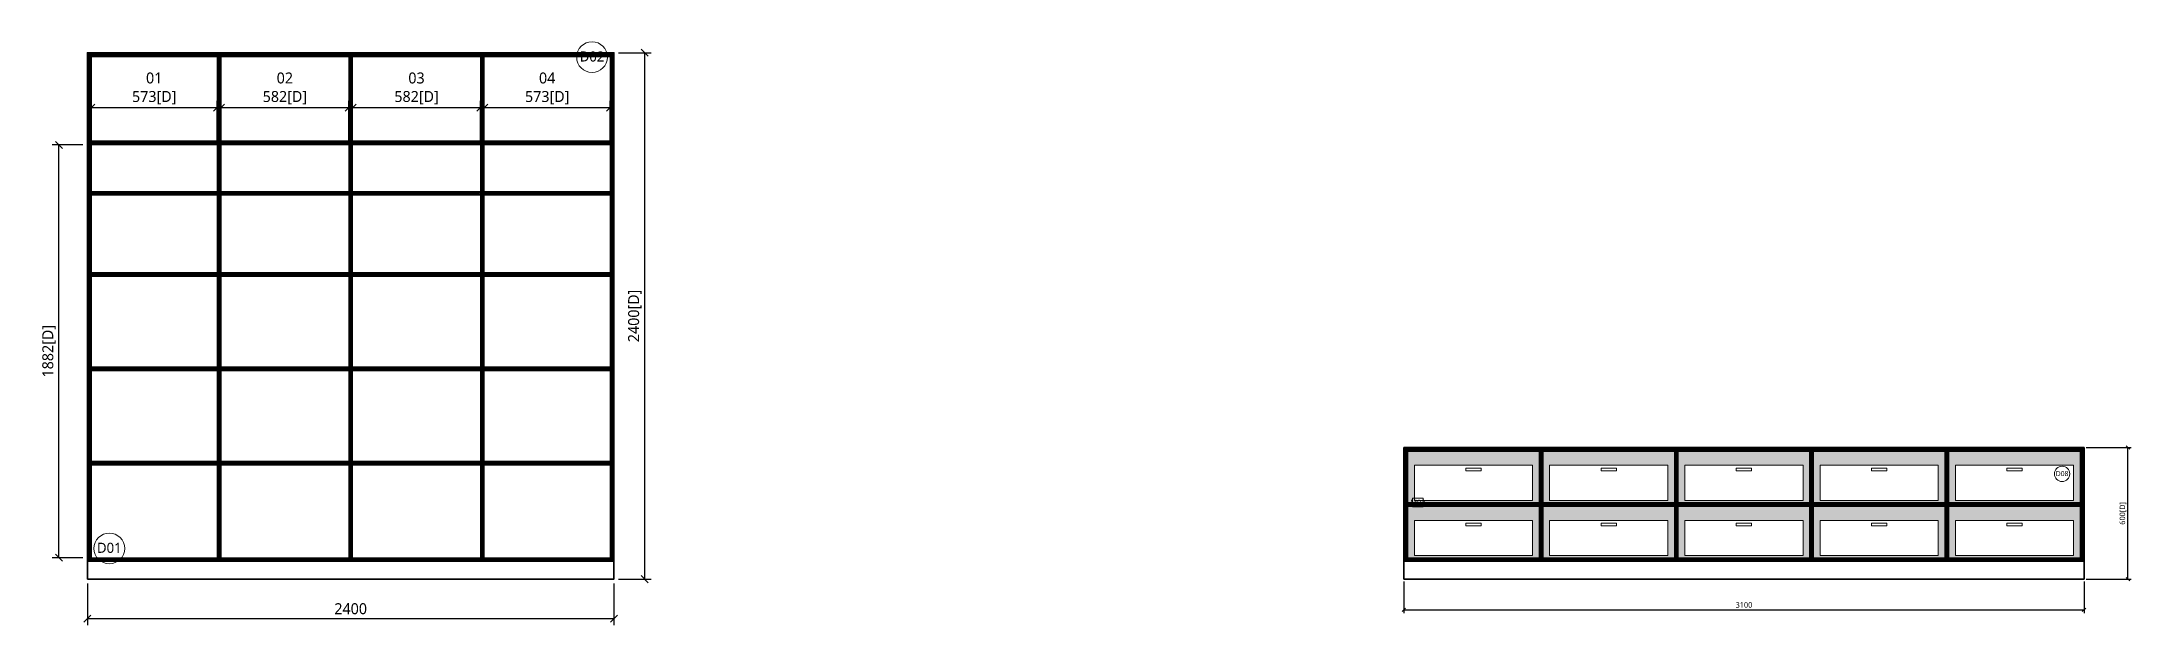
# Model space of a CAD drawing. Header units: millimetres. Extents: x -49496 to 320171, y -10186 to 2697.
# Drawn here: x 259792 to 269315, y -210 to 2450 of the extents above; entities that cross this region are included whole.
import ezdxf
from ezdxf.enums import TextEntityAlignment as Align

# ---------------------------------------------------------------- set-up
doc = ezdxf.new("R2010")
doc.units = ezdxf.units.MM
for name, color, linetype, lineweight in [('A-DETAIL', 7, 'Continuous', 18), ('A-DIM', 7, 'Continuous', 13), ('A-HATCH', 8, 'Continuous', 9), ('A-MATERIAL', 7, 'Continuous', 13), ('A-OUTLINE', 7, 'Continuous', 35), ('A-RECESS', 8, 'Continuous', 13), ('A-SYMBOL', 7, 'Continuous', 18), ('A-TEXT', 7, 'Continuous', 13)]:
    doc.layers.add(name, color=color, linetype=linetype, lineweight=lineweight)
doc.styles.add('CN', font='NotoSansCJK-Regular.ttc')
doc.styles.add('OpenSansCondensed-Light', font='OpenSansCondensed-Light.ttf')
doc.dimstyles.new('EZDXF', dxfattribs={"dimtxt": 0.25, "dimasz": 0.175, "dimexe": 0.375, "dimexo": 0.125, "dimgap": 0.1, "dimtad": 1, "dimlfac": 100, "dimzin": 12, "dimdsep": 46, "dimtxsty": 'OpenSansCondensed-Light', "dimblk": 'ARCHTICK', "dimcen": 2.5, "dimazin": 3, "dimtfac": 0.5, "dimtmove": 2, "dimatfit": 3, "dimarcsym": 0})

msp = doc.modelspace()

# ---------------------------------------------------------------- texts
at = {"layer": 'A-SYMBOL', "style": 'CN'}
for s, p in [('D02', (262300, 2360)), ('D01', (260100, 120))]:
    msp.add_text(s, height=46, dxfattribs=at).set_placement(p, align=Align.CENTER)
at = {"layer": 'A-TEXT', "style": 'CN'}
for s, p in [('01', (260304.5, 2260)), ('02', (260900, 2260)), ('03', (261500, 2260)), ('04', (262095.5, 2260))]:
    msp.add_text(s, height=50, dxfattribs=at).set_placement(p, align=Align.CENTER)

# ---------------------------------------------------------------- blocks, each defined once
blk = doc.blocks.new('_ARCHTICK')
at = {"color": 0, "linetype": 'ByBlock', "const_width": 0.15}
blk.add_lwpolyline([(-0.5, -0.5), (0.5, 0.5)], dxfattribs=at)

# ---------------------------------------------------------------- dimensions: what is measured, and where the dimension line sits
at = {"layer": 'A-DIM'}
for base, p1, p2 in [((262540, 0), (262400, 0), (262400, 2400)), ((259870, 98), (260000, 98), (260000, 1980))]:
    msp.add_linear_dim(base=base, p1=p1, p2=p2, angle=90, dimstyle='EZDXF', override={"dimscale": 20, "dimtxt": 2.5, "dimasz": 2, "dimexe": 1.5, "dimexo": 1, "dimgap": 1, "dimtad": 1, "dimdec": 0, "dimlfac": 1, "dimzin": 8, "dimpost": '<>[D]', "dimtxsty": 'CN', "dimtsz": 0.8, "dimclrd": 0, "dimclre": 0, "dimclrt": 0}, dxfattribs=at).render()
for base, p1, p2, override in [((260018, 2150), (260018, 1980), (260591, 1980), {"dimscale": 20, "dimtxt": 2.5, "dimasz": 2, "dimexe": 1.5, "dimexo": 1, "dimgap": 1, "dimtad": 1, "dimdec": 0, "dimlfac": 1, "dimzin": 8, "dimpost": '<>[D]', "dimtxsty": 'CN', "dimtsz": 0.8, "dimclrd": 0, "dimclre": 0, "dimclrt": 0}), ((260609, 2150), (260609, 1980), (261191, 1980), {"dimscale": 20, "dimtxt": 2.5, "dimasz": 2, "dimexe": 1.5, "dimexo": 1, "dimgap": 1, "dimtad": 1, "dimdec": 0, "dimlfac": 1, "dimzin": 8, "dimpost": '<>[D]', "dimtxsty": 'CN', "dimtsz": 0.8, "dimclrd": 0, "dimclre": 0, "dimclrt": 0}), ((261209, 2150), (261209, 1980), (261791, 1980), {"dimscale": 20, "dimtxt": 2.5, "dimasz": 2, "dimexe": 1.5, "dimexo": 1, "dimgap": 1, "dimtad": 1, "dimdec": 0, "dimlfac": 1, "dimzin": 8, "dimpost": '<>[D]', "dimtxsty": 'CN', "dimtsz": 0.8, "dimclrd": 0, "dimclre": 0, "dimclrt": 0}), ((261809, 2150), (261809, 1980), (262382, 1980), {"dimscale": 20, "dimtxt": 2.5, "dimasz": 2, "dimexe": 1.5, "dimexo": 1, "dimgap": 1, "dimtad": 1, "dimdec": 0, "dimlfac": 1, "dimzin": 8, "dimpost": '<>[D]', "dimtxsty": 'CN', "dimtsz": 0.8, "dimclrd": 0, "dimclre": 0, "dimclrt": 0}), ((260000, -180), (260000, 0), (262400, 0), {"dimscale": 20, "dimtxt": 2.5, "dimasz": 2, "dimexe": 1.5, "dimexo": 1, "dimgap": 1, "dimtad": 1, "dimdec": 0, "dimlfac": 1, "dimzin": 8, "dimpost": '', "dimtxsty": 'CN', "dimtsz": 0.8, "dimclrd": 0, "dimclre": 0, "dimclrt": 0})]:
    msp.add_linear_dim(base=base, p1=p1, p2=p2, dimstyle='EZDXF', override=override, dxfattribs=at).render()

# ---------------------------------------------------------------- hatches: boundary and pattern name
at = {"layer": 'A-HATCH'}
h = msp.add_hatch(dxfattribs=at)
h.set_pattern_fill('ANSI31', scale=1.5)
h.paths.add_polyline_path([(260000, 2382), (262400, 2382), (262400, 2400), (260000, 2400)])
h = msp.add_hatch(dxfattribs=at)
h.set_pattern_fill('ANSI31', scale=1.5)
h.paths.add_polyline_path([(260000, 80), (260018, 80), (260018, 2400), (260000, 2400)])
h = msp.add_hatch(dxfattribs=at)
h.set_pattern_fill('ANSI31', scale=1.5)
h.paths.add_polyline_path([(260591, 98), (260609, 98), (260609, 2382), (260591, 2382)])
h = msp.add_hatch(dxfattribs=at)
h.set_pattern_fill('ANSI31', scale=1.5)
h.paths.add_polyline_path([(261191, 98), (261209, 98), (261209, 2382), (261191, 2382)])
h = msp.add_hatch(dxfattribs=at)
h.set_pattern_fill('ANSI31', scale=1.5)
h.paths.add_polyline_path([(261791, 98), (261809, 98), (261809, 2382), (261791, 2382)])
h = msp.add_hatch(dxfattribs=at)
h.set_pattern_fill('ANSI31', scale=1.5)
h.paths.add_polyline_path([(262382, 80), (262400, 80), (262400, 2400), (262382, 2400)])
h = msp.add_hatch(dxfattribs=at)
h.set_pattern_fill('ANSI31', scale=1.5)
h.paths.add_polyline_path([(260018, 1980), (262382, 1980), (262382, 1998), (260018, 1998)])
h = msp.add_hatch(dxfattribs=at)
h.set_pattern_fill('ANSI31', scale=1.5)
h.paths.add_polyline_path([(260018, 1750), (260591, 1750), (260591, 1768), (260018, 1768)])
h = msp.add_hatch(dxfattribs=at)
h.set_pattern_fill('ANSI31', scale=1.5)
h.paths.add_polyline_path([(260609, 1750), (261191, 1750), (261191, 1768), (260609, 1768)])
h = msp.add_hatch(dxfattribs=at)
h.set_pattern_fill('ANSI31', scale=1.5)
h.paths.add_polyline_path([(261209, 1750), (261791, 1750), (261791, 1768), (261209, 1768)])
h = msp.add_hatch(dxfattribs=at)
h.set_pattern_fill('ANSI31', scale=1.5)
h.paths.add_polyline_path([(261809, 1750), (262382, 1750), (262382, 1768), (261809, 1768)])
h = msp.add_hatch(dxfattribs=at)
h.set_pattern_fill('ANSI31', scale=1.5)
h.paths.add_polyline_path([(260018, 1380), (260591, 1380), (260591, 1398), (260018, 1398)])
h = msp.add_hatch(dxfattribs=at)
h.set_pattern_fill('ANSI31', scale=1.5)
h.paths.add_polyline_path([(260609, 1380), (261191, 1380), (261191, 1398), (260609, 1398)])
h = msp.add_hatch(dxfattribs=at)
h.set_pattern_fill('ANSI31', scale=1.5)
h.paths.add_polyline_path([(261209, 1380), (261791, 1380), (261791, 1398), (261209, 1398)])
h = msp.add_hatch(dxfattribs=at)
h.set_pattern_fill('ANSI31', scale=1.5)
h.paths.add_polyline_path([(261809, 1380), (262382, 1380), (262382, 1398), (261809, 1398)])
h = msp.add_hatch(dxfattribs=at)
h.set_pattern_fill('ANSI31', scale=1.5)
h.paths.add_polyline_path([(260018, 950), (260591, 950), (260591, 968), (260018, 968)])
h = msp.add_hatch(dxfattribs=at)
h.set_pattern_fill('ANSI31', scale=1.5)
h.paths.add_polyline_path([(260609, 950), (261191, 950), (261191, 968), (260609, 968)])
h = msp.add_hatch(dxfattribs=at)
h.set_pattern_fill('ANSI31', scale=1.5)
h.paths.add_polyline_path([(261209, 950), (261791, 950), (261791, 968), (261209, 968)])
h = msp.add_hatch(dxfattribs=at)
h.set_pattern_fill('ANSI31', scale=1.5)
h.paths.add_polyline_path([(261809, 950), (262382, 950), (262382, 968), (261809, 968)])
h = msp.add_hatch(dxfattribs=at)
h.set_pattern_fill('ANSI31', scale=1.5)
h.paths.add_polyline_path([(260018, 520), (260591, 520), (260591, 538), (260018, 538)])
h = msp.add_hatch(dxfattribs=at)
h.set_pattern_fill('ANSI31', scale=1.5)
h.paths.add_polyline_path([(260609, 520), (261191, 520), (261191, 538), (260609, 538)])
h = msp.add_hatch(dxfattribs=at)
h.set_pattern_fill('ANSI31', scale=1.5)
h.paths.add_polyline_path([(261209, 520), (261791, 520), (261791, 538), (261209, 538)])
h = msp.add_hatch(dxfattribs=at)
h.set_pattern_fill('ANSI31', scale=1.5)
h.paths.add_polyline_path([(261809, 520), (262382, 520), (262382, 538), (261809, 538)])
h = msp.add_hatch(dxfattribs=at)
h.set_pattern_fill('ANSI31', scale=1.5)
h.paths.add_polyline_path([(260000, 80), (262400, 80), (262400, 98), (260000, 98)])

# ---------------------------------------------------------------- linework, layer by layer
at = {"layer": 'A-DETAIL'}
for points in [[(260000, 2382), (262400, 2382), (262400, 2400), (260000, 2400)], [(260000, 80), (260018, 80), (260018, 2400), (260000, 2400)], [(260591, 98), (260609, 98), (260609, 2382), (260591, 2382)], [(261191, 98), (261209, 98), (261209, 2382), (261191, 2382)], [(261791, 98), (261809, 98), (261809, 2382), (261791, 2382)], [(262382, 80), (262400, 80), (262400, 2400), (262382, 2400)], [(260018, 1980), (262382, 1980), (262382, 1998), (260018, 1998)], [(260018, 1750), (260591, 1750), (260591, 1768), (260018, 1768)], [(260609, 1750), (261191, 1750), (261191, 1768), (260609, 1768)], [(261209, 1750), (261791, 1750), (261791, 1768), (261209, 1768)], [(261809, 1750), (262382, 1750), (262382, 1768), (261809, 1768)], [(260018, 1380), (260591, 1380), (260591, 1398), (260018, 1398)], [(260609, 1380), (261191, 1380), (261191, 1398), (260609, 1398)], [(261209, 1380), (261791, 1380), (261791, 1398), (261209, 1398)], [(261809, 1380), (262382, 1380), (262382, 1398), (261809, 1398)], [(260018, 950), (260591, 950), (260591, 968), (260018, 968)], [(260609, 950), (261191, 950), (261191, 968), (260609, 968)], [(261209, 950), (261791, 950), (261791, 968), (261209, 968)], [(261809, 950), (262382, 950), (262382, 968), (261809, 968)], [(260018, 520), (260591, 520), (260591, 538), (260018, 538)], [(260609, 520), (261191, 520), (261191, 538), (260609, 538)], [(261209, 520), (261791, 520), (261791, 538), (261209, 538)], [(261809, 520), (262382, 520), (262382, 538), (261809, 538)], [(260000, 80), (262400, 80), (262400, 98), (260000, 98)]]:
    msp.add_lwpolyline(points, close=True, dxfattribs=at)
at = {"layer": 'A-OUTLINE'}
msp.add_lwpolyline([(260000, 0), (262400, 0), (262400, 2400), (260000, 2400)], close=True, dxfattribs=at)
at = {"layer": 'A-SYMBOL'}
for centre in [(262300, 2380), (260100, 140)]:
    msp.add_circle(centre, 70, dxfattribs=at)

msp.set_redraw_order([(e.dxf.handle, doc.entitydb.next_handle()) for e in msp.query("TEXT MTEXT ATTDEF DIMENSION ARC_DIMENSION")])  # texts and dimensions are drawn at this point

# ---------------------------------------------------------------- wipeouts: each hides what was drawn before it
msp.add_wipeout([(266000, 0), (269100, 0), (269100, 600), (266000, 600)])

# ---------------------------------------------------------------- next in the draw order: hatches: boundary and pattern name
at = {"layer": 'A-HATCH'}
h = msp.add_hatch(dxfattribs=at)
h.set_pattern_fill('ANSI31', scale=1.5)
h.paths.add_polyline_path([(266000, 80), (266018, 80), (266018, 600), (266000, 600)])
h = msp.add_hatch(dxfattribs=at)
h.set_pattern_fill('ANSI31', scale=1.5)
h.paths.add_polyline_path([(266616.4, 80), (266634.4, 80), (266634.4, 600), (266616.4, 600)])
h = msp.add_hatch(dxfattribs=at)
h.set_pattern_fill('ANSI31', scale=1.5)
h.paths.add_polyline_path([(267232.8, 80), (267250.8, 80), (267250.8, 600), (267232.8, 600)])
h = msp.add_hatch(dxfattribs=at)
h.set_pattern_fill('ANSI31', scale=1.5)
h.paths.add_polyline_path([(267849.2, 80), (267867.2, 80), (267867.2, 600), (267849.2, 600)])
h = msp.add_hatch(dxfattribs=at)
h.set_pattern_fill('ANSI31', scale=1.5)
h.paths.add_polyline_path([(268465.6, 80), (268483.6, 80), (268483.6, 600), (268465.6, 600)])
h = msp.add_hatch(dxfattribs=at)
h.set_pattern_fill('ANSI31', scale=1.5)
h.paths.add_polyline_path([(269082, 80), (269100, 80), (269100, 600), (269082, 600)])
at = {"layer": 'A-RECESS'}
h = msp.add_hatch(color=9, dxfattribs=at)
h.dxf.hatch_style = 1
h.paths.add_polyline_path([(266018, 98), (269082, 98), (269082, 582), (266018, 582)])

# ---------------------------------------------------------------- next in the draw order: linework, layer by layer
at = {"layer": 'A-DETAIL'}
for points in [[(266000, 80), (266018, 80), (266018, 600), (266000, 600)], [(266616.4, 80), (266634.4, 80), (266634.4, 600), (266616.4, 600)], [(267232.8, 80), (267250.8, 80), (267250.8, 600), (267232.8, 600)], [(267849.2, 80), (267867.2, 80), (267867.2, 600), (267849.2, 600)], [(268465.6, 80), (268483.6, 80), (268483.6, 600), (268465.6, 600)], [(269082, 80), (269100, 80), (269100, 600), (269082, 600)], [(266000, 0), (269100, 0), (269100, 80), (266000, 80)]]:
    msp.add_lwpolyline(points, close=True, dxfattribs=at)
at = {"layer": 'A-OUTLINE'}
msp.add_lwpolyline([(266000, 0), (269100, 0), (269100, 600), (266000, 600)], close=True, dxfattribs=at)

# ---------------------------------------------------------------- next in the draw order: dimensions: what is measured, and where the dimension line sits
at = {"layer": 'A-DIM'}
msp.add_linear_dim(base=(266000, -140), p1=(266000, 0), p2=(269100, 0), dimstyle='EZDXF', override={"dimscale": 10, "dimtxt": 2.5, "dimasz": 2, "dimexe": 1.5, "dimexo": 1, "dimgap": 1, "dimtad": 1, "dimdec": 0, "dimlfac": 1, "dimzin": 8, "dimpost": '', "dimtxsty": 'CN', "dimtsz": 0.8, "dimclrd": 0, "dimclre": 0, "dimclrt": 0}, dxfattribs=at).render()

# ---------------------------------------------------------------- next in the draw order: wipeouts: each hides what was drawn before it
for points in [[(266018, 582), (269082, 582), (269082, 600), (266018, 600)], [(266018, 331), (269082, 331), (269082, 349), (266018, 349)], [(266018, 80), (269082, 80), (269082, 98), (266018, 98)]]:
    msp.add_wipeout(points)

# ---------------------------------------------------------------- next in the draw order: hatches: boundary and pattern name
at = {"layer": 'A-HATCH'}
h = msp.add_hatch(dxfattribs=at)
h.set_pattern_fill('ANSI31', scale=1.5)
h.paths.add_polyline_path([(266018, 582), (269082, 582), (269082, 600), (266018, 600)])
h = msp.add_hatch(dxfattribs=at)
h.set_pattern_fill('ANSI31', scale=1.5)
h.paths.add_polyline_path([(266018, 331), (269082, 331), (269082, 349), (266018, 349)])
h = msp.add_hatch(dxfattribs=at)
h.set_pattern_fill('ANSI31', scale=1.5)
h.paths.add_polyline_path([(266018, 80), (269082, 80), (269082, 98), (266018, 98)])

# ---------------------------------------------------------------- next in the draw order: linework, layer by layer
at = {"layer": 'A-DETAIL'}
for points in [[(266018, 582), (269082, 582), (269082, 600), (266018, 600)], [(266018, 331), (269082, 331), (269082, 349), (266018, 349)], [(266018, 80), (269082, 80), (269082, 98), (266018, 98)]]:
    msp.add_lwpolyline(points, close=True, dxfattribs=at)

# ---------------------------------------------------------------- next in the draw order: dimensions: what is measured, and where the dimension line sits
at = {"layer": 'A-DIM'}
msp.add_linear_dim(base=(269300, 0), p1=(269100, 0), p2=(269100, 600), angle=90, dimstyle='EZDXF', override={"dimscale": 10, "dimtxt": 2.5, "dimasz": 2, "dimexe": 1.5, "dimexo": 1, "dimgap": 1, "dimtad": 1, "dimdec": 0, "dimlfac": 1, "dimzin": 8, "dimpost": '<>[D]', "dimtxsty": 'CN', "dimtsz": 0.8, "dimclrd": 0, "dimclre": 0, "dimclrt": 0}, dxfattribs=at).render()

# ---------------------------------------------------------------- next in the draw order: wipeouts: each hides what was drawn before it
for points in [[(266048, 359), (266586.4, 359), (266586.4, 519), (266048, 519)], [(266664.4, 359), (267202.8, 359), (267202.8, 519), (266664.4, 519)], [(267280.8, 359), (267819.2, 359), (267819.2, 519), (267280.8, 519)], [(267897.2, 359), (268435.6, 359), (268435.6, 519), (267897.2, 519)], [(268513.6, 359), (269052, 359), (269052, 519), (268513.6, 519)], [(266048, 108), (266586.4, 108), (266586.4, 268), (266048, 268)], [(266664.4, 108), (267202.8, 108), (267202.8, 268), (266664.4, 268)], [(267280.8, 108), (267819.2, 108), (267819.2, 268), (267280.8, 268)], [(267897.2, 108), (268435.6, 108), (268435.6, 268), (267897.2, 268)], [(268513.6, 108), (269052, 108), (269052, 268), (268513.6, 268)]]:
    msp.add_wipeout(points)

# ---------------------------------------------------------------- next in the draw order: linework, layer by layer
at = {"layer": 'A-DETAIL'}
for points in [[(266048, 359), (266586.4, 359), (266586.4, 519), (266048, 519)], [(266282.2, 494), (266352.2, 494), (266352.2, 506), (266282.2, 506)], [(266664.4, 359), (267202.8, 359), (267202.8, 519), (266664.4, 519)], [(266898.6, 494), (266968.6, 494), (266968.6, 506), (266898.6, 506)], [(267280.8, 359), (267819.2, 359), (267819.2, 519), (267280.8, 519)], [(267515, 494), (267585, 494), (267585, 506), (267515, 506)], [(267897.2, 359), (268435.6, 359), (268435.6, 519), (267897.2, 519)], [(268131.4, 494), (268201.4, 494), (268201.4, 506), (268131.4, 506)], [(268513.6, 359), (269052, 359), (269052, 519), (268513.6, 519)], [(268747.8, 494), (268817.8, 494), (268817.8, 506), (268747.8, 506)], [(266048, 108), (266586.4, 108), (266586.4, 268), (266048, 268)], [(266282.2, 243), (266352.2, 243), (266352.2, 255), (266282.2, 255)], [(266664.4, 108), (267202.8, 108), (267202.8, 268), (266664.4, 268)], [(266898.6, 243), (266968.6, 243), (266968.6, 255), (266898.6, 255)], [(267280.8, 108), (267819.2, 108), (267819.2, 268), (267280.8, 268)], [(267515, 243), (267585, 243), (267585, 255), (267515, 255)], [(267897.2, 108), (268435.6, 108), (268435.6, 268), (267897.2, 268)], [(268131.4, 243), (268201.4, 243), (268201.4, 255), (268131.4, 255)], [(268513.6, 108), (269052, 108), (269052, 268), (268513.6, 268)], [(268747.8, 243), (268817.8, 243), (268817.8, 255), (268747.8, 255)]]:
    msp.add_lwpolyline(points, close=True, dxfattribs=at)
at = {"layer": 'A-MATERIAL'}
msp.add_lwpolyline([(266040, 330), (266088, 330), (266088, 370), (266040, 370)], close=True, dxfattribs=at)
at = {"layer": 'A-SYMBOL'}
msp.add_circle((269000, 480), 35, dxfattribs=at)

# ---------------------------------------------------------------- next in the draw order: texts
at = {"layer": 'A-MATERIAL', "style": 'CN'}
msp.add_text('M02', height=25, dxfattribs=at).set_placement((266064, 337), align=Align.CENTER)
at = {"layer": 'A-SYMBOL', "style": 'CN'}
msp.add_text('D08', height=23, dxfattribs=at).set_placement((269000, 470), align=Align.CENTER)

doc.saveas('drawing.dxf')
